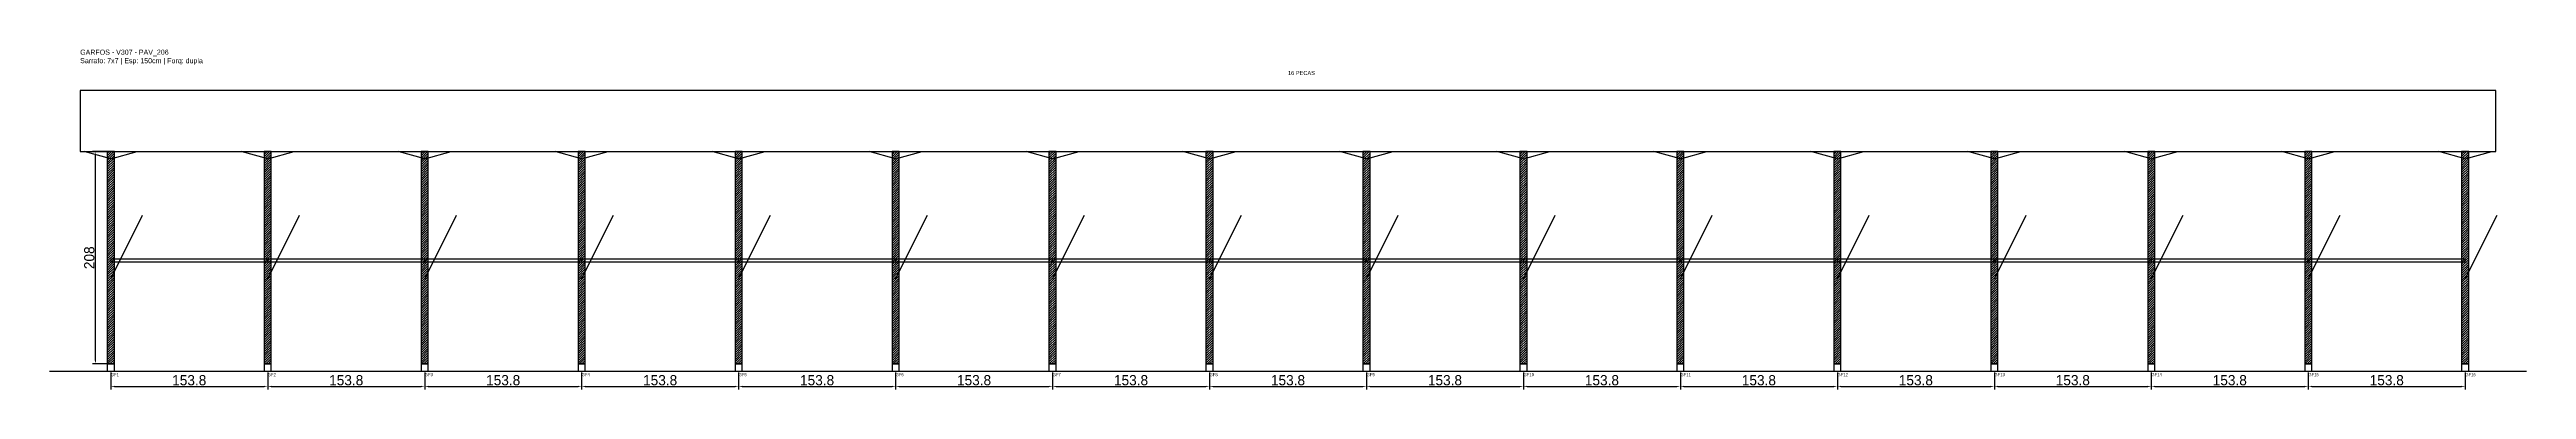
# Model space of a CAD drawing. Header units: metres. Extents: x -30 to 2397, y -25 to 308.
import ezdxf

# ---------------------------------------------------------------- set-up
doc = ezdxf.new("R2010")
doc.units = ezdxf.units.M
for name, color, linetype in [('BARRA_ANCORAGEM', 1, 'Continuous'), ('COTA', 241, 'Continuous'), ('GARFOS OK', 3, 'Continuous'), ('NOME DA VIGA', 6, 'Continuous'), ('SARR_7x7', 40, 'Continuous'), ('TIRAS REESCORAMENTO', 252, 'Continuous'), ('VIGAS', 3, 'Continuous')]:
    doc.layers.add(name, color=color, linetype=linetype)
doc.dimstyles.new('EZ DXF', dxfattribs={"dimtxt": 10, "dimasz": 3.5, "dimexe": 3, "dimexo": 1.5, "dimgap": 1, "dimtad": 1, "dimdec": 1, "dimdsep": 46, "dimcen": 2.5, "dimazin": 3, "dimtfac": 1, "dimtmove": 0, "dimatfit": 3})

msp = doc.modelspace()

# ---------------------------------------------------------------- hatches: boundary and pattern name
at = {"layer": 'COTA'}
h = msp.add_hatch(dxfattribs=at)
h.set_pattern_fill('ANSI31', scale=0.5)
h.paths.add_polyline_path([(26.5, 0), (33.5, 0), (33.5, 208), (26.5, 208)])
h = msp.add_hatch(dxfattribs=at)
h.set_pattern_fill('ANSI31', scale=0.5)
h.paths.add_polyline_path([(180.31, 0), (187.31, 0), (187.31, 208), (180.31, 208)])
h = msp.add_hatch(dxfattribs=at)
h.set_pattern_fill('ANSI31', scale=0.5)
h.paths.add_polyline_path([(334.12, 0), (341.12, 0), (341.12, 208), (334.12, 208)])
h = msp.add_hatch(dxfattribs=at)
h.set_pattern_fill('ANSI31', scale=0.5)
h.paths.add_polyline_path([(487.94, 0), (494.94, 0), (494.94, 208), (487.94, 208)])
h = msp.add_hatch(dxfattribs=at)
h.set_pattern_fill('ANSI31', scale=0.5)
h.paths.add_polyline_path([(641.75, 0), (648.75, 0), (648.75, 208), (641.75, 208)])
h = msp.add_hatch(dxfattribs=at)
h.set_pattern_fill('ANSI31', scale=0.5)
h.paths.add_polyline_path([(795.56, 0), (802.56, 0), (802.56, 208), (795.56, 208)])
h = msp.add_hatch(dxfattribs=at)
h.set_pattern_fill('ANSI31', scale=0.5)
h.paths.add_polyline_path([(949.37, 0), (956.37, 0), (956.37, 208), (949.37, 208)])
h = msp.add_hatch(dxfattribs=at)
h.set_pattern_fill('ANSI31', scale=0.5)
h.paths.add_polyline_path([(1103.18, 0), (1110.18, 0), (1110.18, 208), (1103.18, 208)])
h = msp.add_hatch(dxfattribs=at)
h.set_pattern_fill('ANSI31', scale=0.5)
h.paths.add_polyline_path([(1256.99, 0), (1263.99, 0), (1263.99, 208), (1256.99, 208)])
h = msp.add_hatch(dxfattribs=at)
h.set_pattern_fill('ANSI31', scale=0.5)
h.paths.add_polyline_path([(1410.81, 0), (1417.81, 0), (1417.81, 208), (1410.81, 208)])
h = msp.add_hatch(dxfattribs=at)
h.set_pattern_fill('ANSI31', scale=0.5)
h.paths.add_polyline_path([(1564.62, 0), (1571.62, 0), (1571.62, 208), (1564.62, 208)])
h = msp.add_hatch(dxfattribs=at)
h.set_pattern_fill('ANSI31', scale=0.5)
h.paths.add_polyline_path([(1718.43, 0), (1725.43, 0), (1725.43, 208), (1718.43, 208)])
h = msp.add_hatch(dxfattribs=at)
h.set_pattern_fill('ANSI31', scale=0.5)
h.paths.add_polyline_path([(1872.24, 0), (1879.24, 0), (1879.24, 208), (1872.24, 208)])
h = msp.add_hatch(dxfattribs=at)
h.set_pattern_fill('ANSI31', scale=0.5)
h.paths.add_polyline_path([(2026.05, 0), (2033.05, 0), (2033.05, 208), (2026.05, 208)])
h = msp.add_hatch(dxfattribs=at)
h.set_pattern_fill('ANSI31', scale=0.5)
h.paths.add_polyline_path([(2179.87, 0), (2186.87, 0), (2186.87, 208), (2179.87, 208)])
h = msp.add_hatch(dxfattribs=at)
h.set_pattern_fill('ANSI31', scale=0.5)
h.paths.add_polyline_path([(2333.68, 0), (2340.68, 0), (2340.68, 208), (2333.68, 208)])

# ---------------------------------------------------------------- linework, layer by layer
at = {"layer": 'BARRA_ANCORAGEM'}
for p, q in [((30, 83.2), (61.2, 145.6)), ((183.81, 83.2), (215.01, 145.6)), ((337.62, 83.2), (368.82, 145.6)), ((491.44, 83.2), (522.64, 145.6)), ((645.25, 83.2), (676.45, 145.6)), ((799.06, 83.2), (830.26, 145.6)), ((952.87, 83.2), (984.07, 145.6)), ((1106.68, 83.2), (1137.88, 145.6)), ((1260.49, 83.2), (1291.69, 145.6)), ((1414.31, 83.2), (1445.51, 145.6)), ((1568.12, 83.2), (1599.32, 145.6)), ((1721.93, 83.2), (1753.13, 145.6)), ((1875.74, 83.2), (1906.94, 145.6)), ((2029.55, 83.2), (2060.75, 145.6)), ((2183.37, 83.2), (2214.57, 145.6)), ((2337.18, 83.2), (2368.38, 145.6))]:
    msp.add_line(p, q, dxfattribs=at)
at = {"layer": 'GARFOS OK'}
for p, q in [((30, 201), (4, 208)), ((4, 208), (56, 208)), ((30, 201), (56, 208)), ((183.81, 201), (157.81, 208)), ((157.81, 208), (209.81, 208)), ((183.81, 201), (209.81, 208)), ((337.62, 201), (311.62, 208)), ((311.62, 208), (363.62, 208)), ((337.62, 201), (363.62, 208)), ((491.44, 201), (465.44, 208)), ((465.44, 208), (517.44, 208)), ((491.44, 201), (517.44, 208)), ((645.25, 201), (619.25, 208)), ((619.25, 208), (671.25, 208)), ((645.25, 201), (671.25, 208)), ((799.06, 201), (773.06, 208)), ((773.06, 208), (825.06, 208)), ((799.06, 201), (825.06, 208)), ((952.87, 201), (926.87, 208)), ((926.87, 208), (978.87, 208)), ((952.87, 201), (978.87, 208)), ((1106.68, 201), (1080.68, 208)), ((1080.68, 208), (1132.68, 208)), ((1106.68, 201), (1132.68, 208)), ((1260.49, 201), (1234.49, 208)), ((1234.49, 208), (1286.49, 208)), ((1260.49, 201), (1286.49, 208)), ((1414.31, 201), (1388.31, 208)), ((1388.31, 208), (1440.31, 208)), ((1414.31, 201), (1440.31, 208)), ((1568.12, 201), (1542.12, 208)), ((1542.12, 208), (1594.12, 208)), ((1568.12, 201), (1594.12, 208)), ((1721.93, 201), (1695.93, 208)), ((1695.93, 208), (1747.93, 208)), ((1721.93, 201), (1747.93, 208)), ((1875.74, 201), (1849.74, 208)), ((1849.74, 208), (1901.74, 208)), ((1875.74, 201), (1901.74, 208)), ((2029.55, 201), (2003.55, 208)), ((2003.55, 208), (2055.55, 208)), ((2029.55, 201), (2055.55, 208)), ((2183.37, 201), (2157.37, 208)), ((2157.37, 208), (2209.37, 208)), ((2183.37, 201), (2209.37, 208)), ((2337.18, 201), (2311.18, 208)), ((2311.18, 208), (2363.18, 208)), ((2337.18, 201), (2363.18, 208))]:
    msp.add_line(p, q, dxfattribs=at)
at = {"layer": 'GARFOS OK', "linetype": 'CONTINUOUS'}
msp.add_line((-30, -7), (2397.18, -7), dxfattribs=at)
at = {"layer": 'GARFOS OK'}
for points in [[(26.5, 0), (33.5, 0), (33.5, 208), (26.5, 208), (26.5, 0)], [(180.31, 0), (187.31, 0), (187.31, 208), (180.31, 208), (180.31, 0)], [(334.12, 0), (341.12, 0), (341.12, 208), (334.12, 208), (334.12, 0)], [(487.94, 0), (494.94, 0), (494.94, 208), (487.94, 208), (487.94, 0)], [(641.75, 0), (648.75, 0), (648.75, 208), (641.75, 208), (641.75, 0)], [(795.56, 0), (802.56, 0), (802.56, 208), (795.56, 208), (795.56, 0)], [(949.37, 0), (956.37, 0), (956.37, 208), (949.37, 208), (949.37, 0)], [(1103.18, 0), (1110.18, 0), (1110.18, 208), (1103.18, 208), (1103.18, 0)], [(1256.99, 0), (1263.99, 0), (1263.99, 208), (1256.99, 208), (1256.99, 0)], [(1410.81, 0), (1417.81, 0), (1417.81, 208), (1410.81, 208), (1410.81, 0)], [(1564.62, 0), (1571.62, 0), (1571.62, 208), (1564.62, 208), (1564.62, 0)], [(1718.43, 0), (1725.43, 0), (1725.43, 208), (1718.43, 208), (1718.43, 0)], [(1872.24, 0), (1879.24, 0), (1879.24, 208), (1872.24, 208), (1872.24, 0)], [(2026.05, 0), (2033.05, 0), (2033.05, 208), (2026.05, 208), (2026.05, 0)], [(2179.87, 0), (2186.87, 0), (2186.87, 208), (2179.87, 208), (2179.87, 0)], [(2333.68, 0), (2340.68, 0), (2340.68, 208), (2333.68, 208), (2333.68, 0)]]:
    msp.add_lwpolyline(points, dxfattribs=at)
at = {"layer": 'SARR_7x7'}
for points in [[(26.5, -7), (33.5, -7), (33.5, 0), (26.5, 0), (26.5, -7)], [(180.31, -7), (187.31, -7), (187.31, 0), (180.31, 0), (180.31, -7)], [(334.12, -7), (341.12, -7), (341.12, 0), (334.12, 0), (334.12, -7)], [(487.94, -7), (494.94, -7), (494.94, 0), (487.94, 0), (487.94, -7)], [(641.75, -7), (648.75, -7), (648.75, 0), (641.75, 0), (641.75, -7)], [(795.56, -7), (802.56, -7), (802.56, 0), (795.56, 0), (795.56, -7)], [(949.37, -7), (956.37, -7), (956.37, 0), (949.37, 0), (949.37, -7)], [(1103.18, -7), (1110.18, -7), (1110.18, 0), (1103.18, 0), (1103.18, -7)], [(1256.99, -7), (1263.99, -7), (1263.99, 0), (1256.99, 0), (1256.99, -7)], [(1410.81, -7), (1417.81, -7), (1417.81, 0), (1410.81, 0), (1410.81, -7)], [(1564.62, -7), (1571.62, -7), (1571.62, 0), (1564.62, 0), (1564.62, -7)], [(1718.43, -7), (1725.43, -7), (1725.43, 0), (1718.43, 0), (1718.43, -7)], [(1872.24, -7), (1879.24, -7), (1879.24, 0), (1872.24, 0), (1872.24, -7)], [(2026.05, -7), (2033.05, -7), (2033.05, 0), (2026.05, 0), (2026.05, -7)], [(2179.87, -7), (2186.87, -7), (2186.87, 0), (2179.87, 0), (2179.87, -7)], [(2333.68, -7), (2340.68, -7), (2340.68, 0), (2333.68, 0), (2333.68, -7)]]:
    msp.add_lwpolyline(points, dxfattribs=at)
at = {"layer": 'TIRAS REESCORAMENTO'}
for points in [[(30, 100), (183.81, 100), (183.81, 102.5), (30, 102.5), (30, 100)], [(183.81, 100), (337.62, 100), (337.62, 102.5), (183.81, 102.5), (183.81, 100)], [(337.62, 100), (491.44, 100), (491.44, 102.5), (337.62, 102.5), (337.62, 100)], [(491.44, 100), (645.25, 100), (645.25, 102.5), (491.44, 102.5), (491.44, 100)], [(645.25, 100), (799.06, 100), (799.06, 102.5), (645.25, 102.5), (645.25, 100)], [(799.06, 100), (952.87, 100), (952.87, 102.5), (799.06, 102.5), (799.06, 100)], [(952.87, 100), (1106.68, 100), (1106.68, 102.5), (952.87, 102.5), (952.87, 100)], [(1106.68, 100), (1260.49, 100), (1260.49, 102.5), (1106.68, 102.5), (1106.68, 100)], [(1260.49, 100), (1414.31, 100), (1414.31, 102.5), (1260.49, 102.5), (1260.49, 100)], [(1414.31, 100), (1568.12, 100), (1568.12, 102.5), (1414.31, 102.5), (1414.31, 100)], [(1568.12, 100), (1721.93, 100), (1721.93, 102.5), (1568.12, 102.5), (1568.12, 100)], [(1721.93, 100), (1875.74, 100), (1875.74, 102.5), (1721.93, 102.5), (1721.93, 100)], [(1875.74, 100), (2029.55, 100), (2029.55, 102.5), (1875.74, 102.5), (1875.74, 100)], [(2029.55, 100), (2183.37, 100), (2183.37, 102.5), (2029.55, 102.5), (2029.55, 100)], [(2183.37, 100), (2337.18, 100), (2337.18, 102.5), (2183.37, 102.5), (2183.37, 100)]]:
    msp.add_lwpolyline(points, dxfattribs=at)
at = {"layer": 'VIGAS'}
msp.add_lwpolyline([(0, 208), (2367.18, 208), (2367.18, 268), (0, 268), (0, 208)], dxfattribs=at)

# ---------------------------------------------------------------- texts
at = {"layer": 'NOME DA VIGA'}
for s, height, p in [('16 PECAS', 4, (1183.59, 283)), ('GF1', 3, (30, -12)), ('GF2', 3, (183.81, -12)), ('GF3', 3, (337.62, -12)), ('GF4', 3, (491.44, -12)), ('GF5', 3, (645.25, -12)), ('GF6', 3, (799.06, -12)), ('GF7', 3, (952.87, -12)), ('GF8', 3, (1106.68, -12)), ('GF9', 3, (1260.49, -12)), ('GF10', 3, (1414.31, -12)), ('GF11', 3, (1568.12, -12)), ('GF12', 3, (1721.93, -12)), ('GF13', 3, (1875.74, -12)), ('GF14', 3, (2029.55, -12)), ('GF15', 3, (2183.37, -12)), ('GF16', 3, (2337.18, -12))]:
    msp.add_text(s, height=height, dxfattribs=at).set_placement(p)
at = {"layer": 'NOME DA VIGA', "insert": (0, 293), "char_height": 5, "attachment_point": 7}
msp.add_mtext('GARFOS - V307 - PAV_206\\PSarrafo: 7x7 | Esp: 150cm | Forq: dupla', dxfattribs=at)

# ---------------------------------------------------------------- dimensions: what is measured, and where the dimension line sits
at = {"layer": 'COTA'}
msp.add_linear_dim(base=(15, 0), p1=(30, 0), p2=(30, 208), angle=90, dimstyle='EZ DXF', dxfattribs=at).render()
for base, p1, p2 in [((30, -22), (30, -7), (183.81, -7)), ((183.81, -22), (183.81, -7), (337.62, -7)), ((337.62, -22), (337.62, -7), (491.44, -7)), ((491.44, -22), (491.44, -7), (645.25, -7)), ((645.25, -22), (645.25, -7), (799.06, -7)), ((799.06, -22), (799.06, -7), (952.87, -7)), ((952.87, -22), (952.87, -7), (1106.68, -7)), ((1106.68, -22), (1106.68, -7), (1260.49, -7)), ((1260.49, -22), (1260.49, -7), (1414.31, -7)), ((1414.31, -22), (1414.31, -7), (1568.12, -7)), ((1568.12, -22), (1568.12, -7), (1721.93, -7)), ((1721.93, -22), (1721.93, -7), (1875.74, -7)), ((1875.74, -22), (1875.74, -7), (2029.55, -7)), ((2029.55, -22), (2029.55, -7), (2183.37, -7)), ((2183.37, -22), (2183.37, -7), (2337.18, -7))]:
    msp.add_linear_dim(base=base, p1=p1, p2=p2, dimstyle='EZ DXF', dxfattribs=at).render()

doc.saveas('drawing.dxf')
